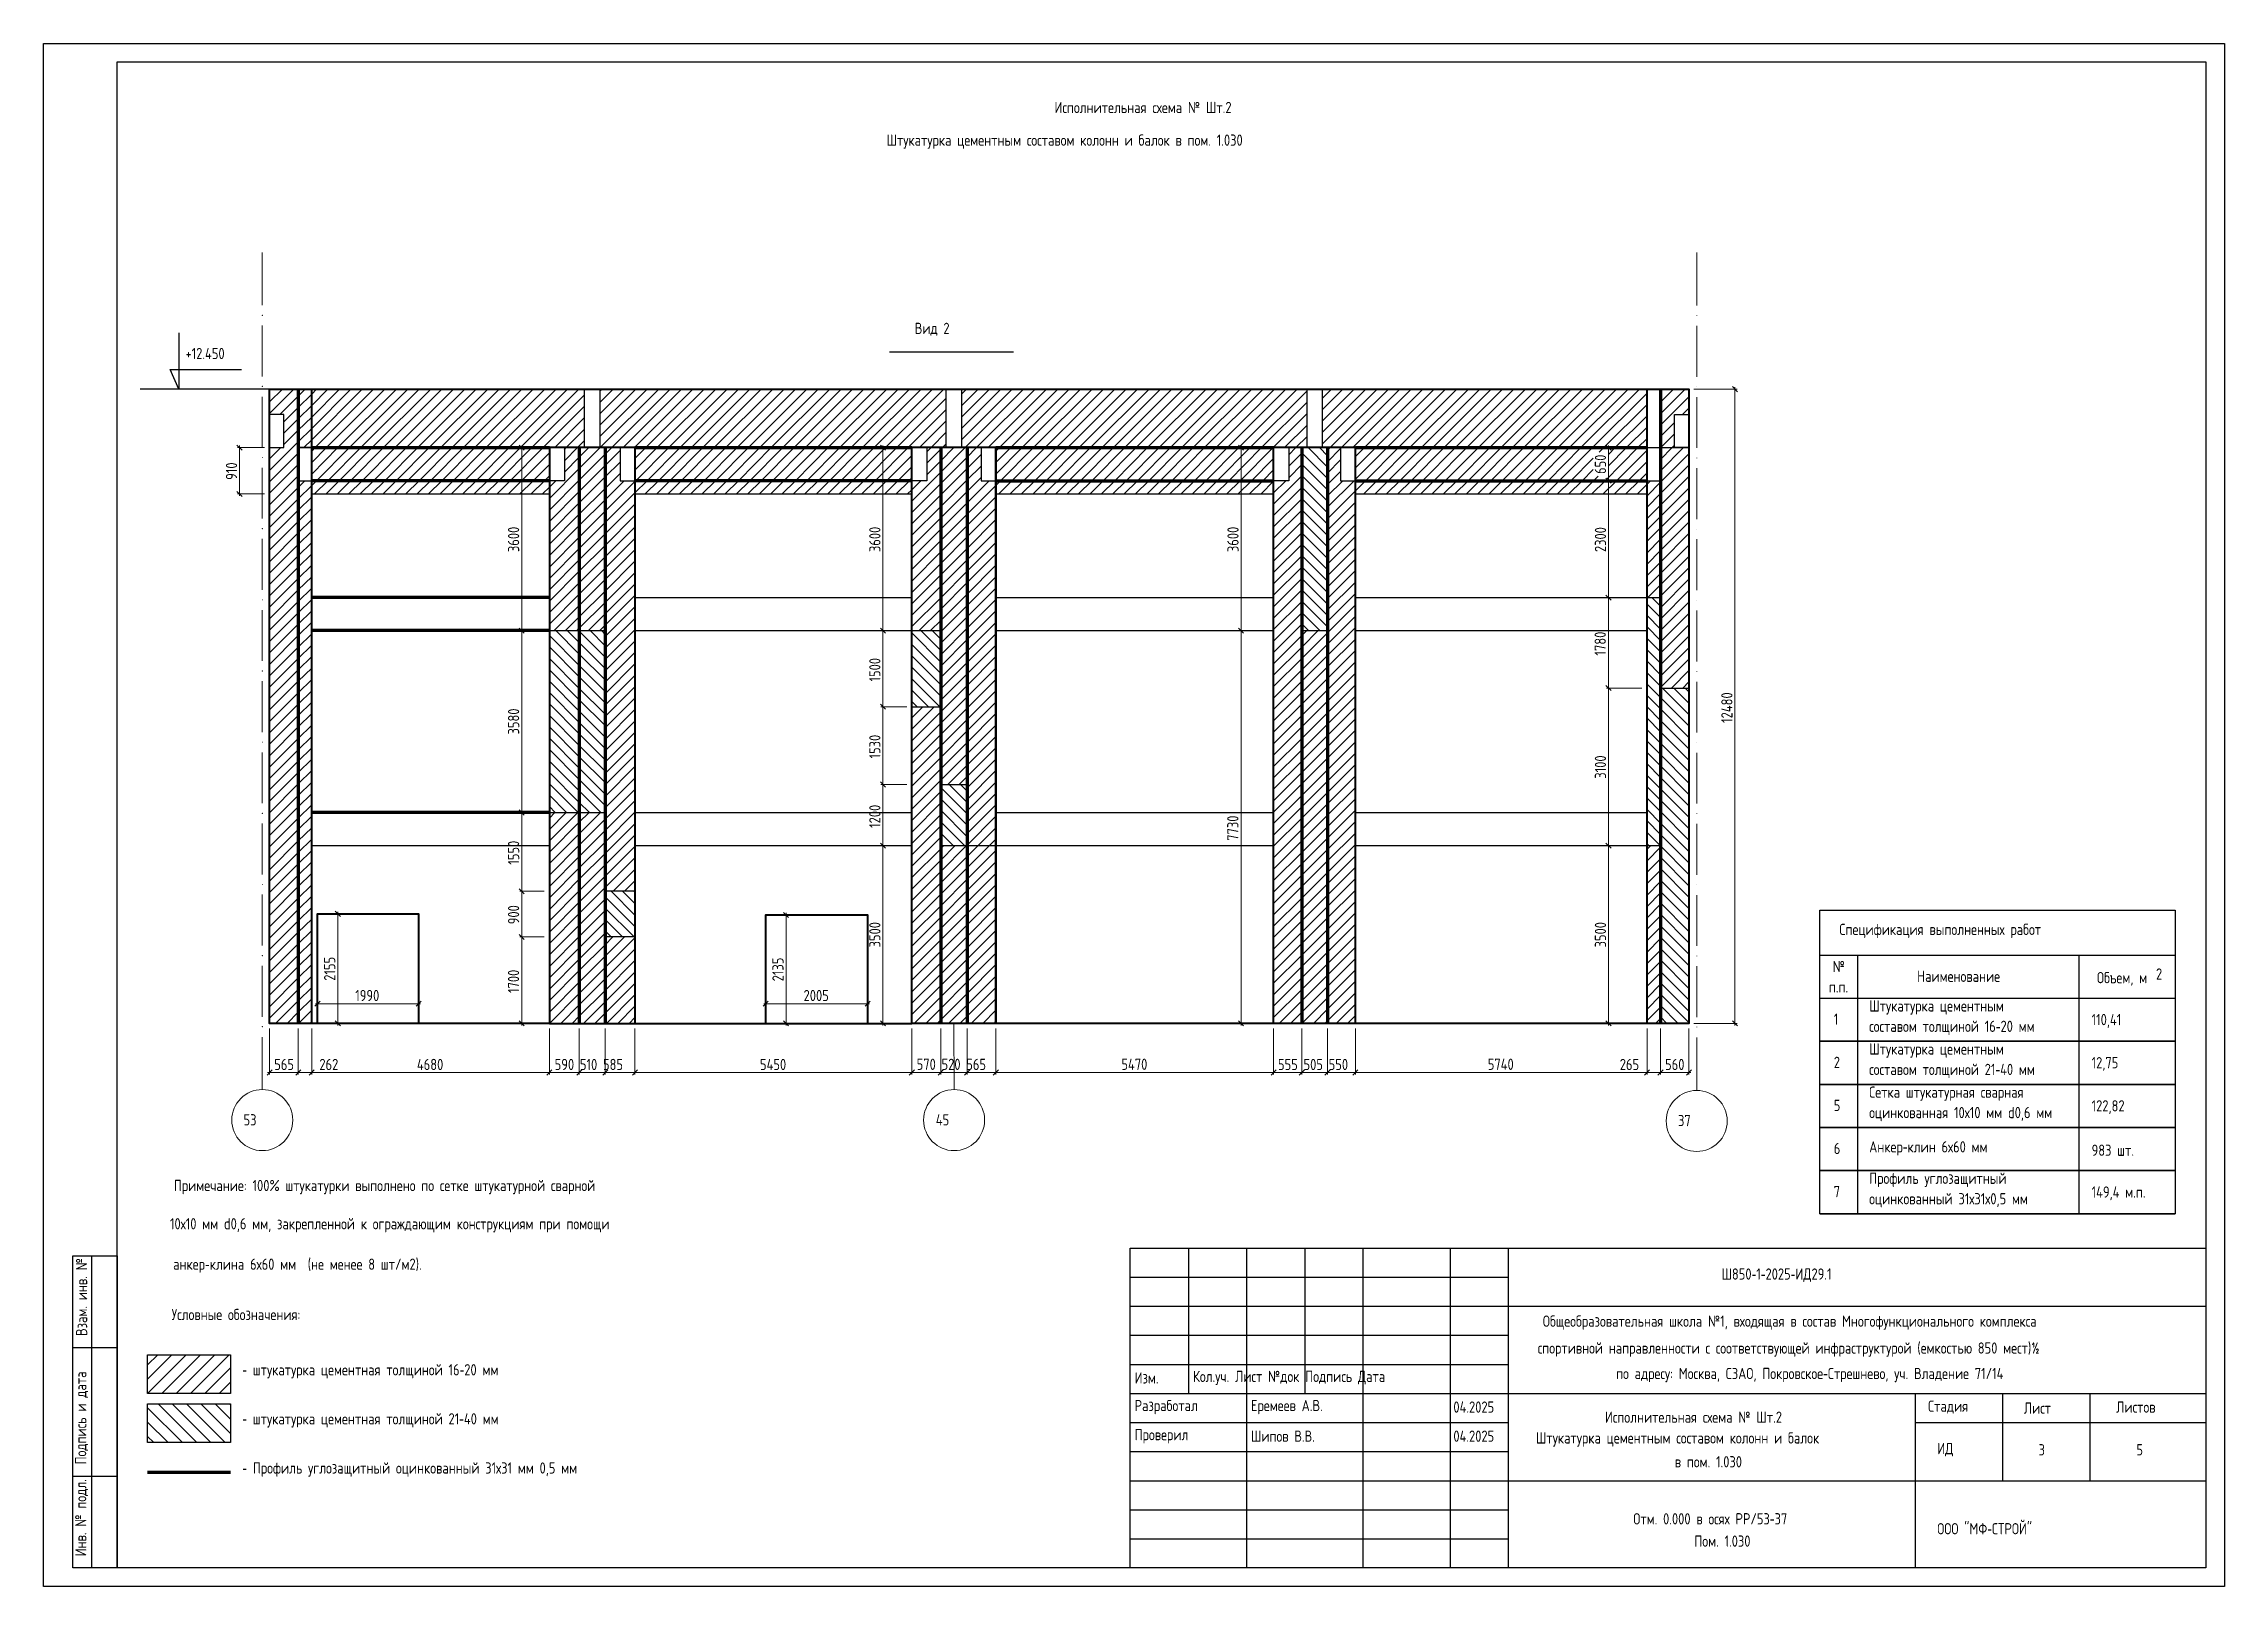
# Model space of a CAD drawing. Header units: millimetres. Extents: x 0 to 129, y 0 to 17.
# Drawn here: x 52.63 to 75.93, y 0.09 to 16.57 of the extents above; entities that cross this region are included whole.
import ezdxf

# ---------------------------------------------------------------- set-up
doc = ezdxf.new("R2010")
doc.units = ezdxf.units.MM
doc.layers.add('PDF _0', color=7, linetype='Continuous')
doc.layers.add('PDF _Текст', color=7, linetype='Continuous')
doc.layers.add('PDF _Оси-1', color=7, linetype='Continuous', true_color=0xaaaaaa)
doc.layers.add('PDF _Оси-3', color=7, linetype='Continuous', true_color=0x989898)
doc.styles.get("Standard").update_dxf_attribs({"font": 'ГОСТ тип А.ttf'})

msp = doc.modelspace()

# ---------------------------------------------------------------- texts
at = {"layer": 'PDF _Текст', "char_height": 0.12, "attachment_point": 4}
for s, insert in [('Исполнительная схема № Шт.2', (63.431, 15.885)), ('Штукатурка цементным составом колонн и балок в пом. 1.030', (61.636, 15.52)), ('Вид 2', (61.938, 13.517)), ('+12.450', (54.148, 13.258)), ('Спецификация выполненных работ', (71.816, 7.093)), ('№', (71.745, 6.713)), ('Наименование', (72.646, 6.608)), ('Объем, м', (74.567, 6.58)), ('2', (75.198, 6.633)), ('1990', (55.961, 6.403)), ('2005', (60.751, 6.403)), ('п.п.', (71.703, 6.495)), ('Штукатурка цементным', (72.134, 6.276)), ('1', (71.756, 6.151)), ('составом толщиной 16‐20 мм', (72.134, 6.058)), ('110,41', (74.51, 6.132)), ('Штукатурка цементным', (72.134, 5.816)), ('565', (55.096, 5.667)), ('262', (55.578, 5.667)), ('4680', (56.62, 5.667)), ('590 510 585', (58.092, 5.667)), ('5450', (60.285, 5.667)), ('5470', (64.146, 5.669)), ('555 505 550', (65.819, 5.667)), ('5740', (68.06, 5.669)), ('265', (69.47, 5.667)), ('560', (69.954, 5.667)), ('2', (71.756, 5.69)), ('составом толщиной 21‐40 мм', (72.134, 5.598)), ('12,75', (74.51, 5.672)), ('Сетка штукатурная сварная', (72.134, 5.355)), ('5', (71.756, 5.23)), ('оцинкованная 10х10 мм d0,6 мм', (72.134, 5.137)), ('122,82', (74.51, 5.211)), ('6', (71.756, 4.77)), ('Анкер‐клин 6х60 мм', (72.134, 4.771)), ('983 шт.', (74.51, 4.751)), ('Примечание: 100% штукатурки выполнено по сетке штукатурной сварной', (54.023, 4.358)), ('Профиль углозащитный', (72.134, 4.435)), ('7', (71.755, 4.309)), ('оцинкованный 31х31х0,5 мм', (72.134, 4.217)), ('149,4 м.п.', (74.51, 4.291)), ('10х10 мм d0,6 мм, закрепленной к ограждающим конструкциям при помощи', (53.982, 3.95)), ('анкер‐клина 6х60 мм  (не менее 8 шт/м2).', (54.016, 3.518)), ('Ш850‐1‐2025‐ИД29.1', (70.556, 3.417)), ('Условные обозначения:', (54, 2.997)), ('Общеобразовательная школа №1, входящая в состав Многофункционального комплекса', (68.648, 2.91)), ('спортивной направленности с соответствующей инфраструктурой (емкостью 850 мест)½', (68.593, 2.623)), ('‐ штукатурка цементная толщиной 16‐20 мм', (54.755, 2.391)), ('Изм.', (64.287, 2.32)), ('Кол.уч. Лист №док Подпись Дата', (64.91, 2.32)), ('по адресу: Москва, СЗАО, Покровское‐Стрешнево, уч. Владение 71/14', (69.43, 2.351)), ('‐ штукатурка цементная толщиной 21‐40 мм', (54.755, 1.867)), ('Разработал', (64.287, 2.009)), ('Еремеев А.В.', (65.529, 2.009)), ('04.2025', (67.692, 2.009)), ('Исполнительная схема № Шт.2', (69.311, 1.901)), ('Стадия', (72.763, 2.009)), ('Лист', (73.786, 1.998)), ('Листов', (74.773, 2.009)), ('Проверил', (64.287, 1.698)), ('Шипов В.В.', (65.529, 1.698)), ('04.2025', (67.692, 1.698)), ('Штукатурка цементным составом колонн и балок     ', (68.574, 1.663)), ('‐ Профиль углозащитный оцинкованный 31х31 мм 0,5 мм', (54.755, 1.342)), ('в пом. 1.030', (70.057, 1.425)), ('ИД', (72.861, 1.553)), ('3', (73.944, 1.553)), ('5', (74.989, 1.553)), ('Отм. 0.000 в осях РР/53‐37', (69.614, 0.816)), ('ООО "МФ‐СТРОЙ"', (72.861, 0.71)), ('Пом. 1.030', (70.266, 0.578))]:
    msp.add_mtext(s, dxfattribs=dict(at, insert=insert))
for s, insert, rotation in [('650', (69.263, 11.972), 90), ('910', (54.639, 11.909), 90), ('3600', (57.653, 11.138), 90), ('3600', (61.512, 11.138), 90), ('3600', (65.338, 11.138), 90), ('2300', (69.263, 11.138), 90), ('1780', (69.261, 10.033), 90), ('1500', (61.512, 9.756), 90), ('12480', (70.614, 9.314), 90), ('3580', (57.653, 9.19), 90), ('1530', (61.512, 8.934), 90), ('3100', (69.263, 8.718), 90), ('1200', (61.512, 8.193), 90), ('7730', (65.336, 8.055), 90), ('1550', (57.653, 7.8), 90), ('900', (57.653, 7.164), 90), ('3500', (61.512, 6.917), 90), ('3500', (69.263, 6.917), 90), ('2155', (55.688, 6.561), 90), ('2135', (60.477, 6.555), 90), ('1700', (57.652, 6.43), 90), ('570 520 565', (61.959, 5.669), 359.9001), ('Взам. инв. №', (53.038, 2.768), 90), ('Подпись и дата', (53.038, 1.396), 90), ('Инв. № подл.', (53.038, 0.415), 90)]:
    msp.add_mtext(s, dxfattribs=dict(at, insert=insert, rotation=rotation))
at = {"layer": 'PDF _Текст', "color": 253, "true_color": 0xaaaaaa, "char_height": 0.12, "attachment_point": 4}
for s, insert in [('53', (54.768, 5.076)), ('45', (62.163, 5.076)), ('37', (70.092, 5.068))]:
    msp.add_mtext(s, dxfattribs=dict(at, insert=insert))

# ---------------------------------------------------------------- linework, layer by layer
at = {"layer": 'PDF _0', "lineweight": 25}
for points in [[(52.632, 16.567), (75.929, 16.567), (75.929, 0.094), (52.632, 0.094)], [(53.417, 16.371), (75.732, 16.371), (75.732, 0.291), (53.417, 0.291)], [(58.412, 12.877), (58.575, 12.877), (58.575, 12.253), (58.412, 12.253)], [(62.275, 12.877), (62.438, 12.877), (62.438, 12.253), (62.275, 12.253)], [(66.129, 12.877), (66.292, 12.877), (66.292, 12.253), (66.129, 12.253)], [(55.496, 12.253), (55.353, 12.253)], [(75.403, 4.073), (71.607, 4.073), (71.607, 7.314), (75.403, 7.314)], [(75.403, 5.914), (71.607, 5.914)], [(75.403, 5.453), (71.607, 5.453)], [(75.403, 4.993), (71.607, 4.993)], [(75.403, 4.533), (71.607, 4.533)], [(52.946, 3.624), (53.417, 3.624), (53.417, 0.291), (52.946, 0.291)], [(64.241, 3.707), (75.732, 3.707), (75.732, 0.291), (64.241, 0.291)]]:
    msp.add_lwpolyline(points, close=True, dxfattribs=at)
for points in [[(54.075, 13.48), (54.075, 12.877), (53.983, 13.087), (54.745, 13.087)], [(61.669, 13.276), (62.994, 13.276)], [(55.047, 12.877), (53.662, 12.877)], [(58.355, 12.877), (58.632, 12.877)], [(62.216, 12.877), (62.498, 12.877)], [(66.074, 12.877), (66.348, 12.877)], [(55.047, 12.253), (55.2, 12.253), (55.2, 12.606), (55.047, 12.606)], [(69.761, 12.253), (70.208, 12.253), (70.056, 12.253), (70.056, 12.606), (70.208, 12.606)], [(58.035, 12.253), (58.195, 12.253), (58.195, 11.9), (58.035, 11.9)], [(58.949, 12.253), (58.79, 12.253), (58.79, 11.9), (58.949, 11.9)], [(61.906, 12.253), (62.066, 12.253), (62.066, 11.9), (61.906, 11.9)], [(62.804, 12.253), (62.646, 12.253), (62.646, 11.9), (62.804, 11.9)], [(65.772, 12.253), (65.933, 12.253), (65.933, 11.9), (65.772, 11.9)], [(66.646, 12.253), (66.487, 12.253), (66.487, 11.9), (66.646, 11.9)], [(55.353, 11.9), (55.496, 11.9)], [(69.761, 11.9), (69.904, 11.9)], [(58.949, 10.652), (61.906, 10.652)], [(62.804, 10.652), (65.772, 10.652)], [(66.646, 10.652), (69.761, 10.652), (69.904, 10.652)], [(58.035, 10.3), (58.632, 10.3)], [(58.949, 10.3), (61.906, 10.3), (62.216, 10.3)], [(62.804, 10.3), (65.772, 10.3)], [(66.074, 10.3), (66.348, 10.3)], [(66.646, 10.3), (69.761, 10.3)], [(69.904, 9.686), (70.208, 9.686)], [(61.906, 9.486), (62.216, 9.486)], [(62.216, 8.655), (62.498, 8.655)], [(58.035, 8.357), (58.632, 8.357), (58.632, 8.148)], [(58.949, 8.357), (61.906, 8.357)], [(62.804, 8.357), (65.772, 8.357)], [(66.646, 8.357), (69.761, 8.357)], [(55.496, 8.004), (58.035, 8.004)], [(58.949, 8.004), (61.906, 8.004)], [(62.216, 8.004), (62.804, 8.004), (65.772, 8.004)], [(66.646, 8.004), (69.761, 8.004), (69.904, 8.004)], [(58.949, 7.516), (58.632, 7.516)], [(58.949, 7.028), (58.632, 7.028)], [(71.607, 6.834), (75.403, 6.834)], [(72.01, 6.834), (72.01, 4.073)], [(74.372, 6.834), (74.372, 4.073)], [(71.607, 6.374), (75.403, 6.374)], [(71.607, 4.073), (75.403, 4.073)], [(53.142, 3.624), (53.142, 0.291)], [(64.862, 3.707), (64.862, 2.154)], [(65.483, 3.707), (65.483, 0.291)], [(66.104, 3.707), (66.104, 2.154)], [(66.725, 3.707), (66.725, 0.291)], [(67.657, 3.707), (67.657, 0.291)], [(68.278, 3.707), (68.278, 0.291)], [(64.241, 3.396), (68.278, 3.396)], [(64.241, 3.086), (75.732, 3.086)], [(52.946, 2.644), (53.417, 2.644)], [(64.241, 2.775), (68.278, 2.775)], [(64.241, 2.465), (68.278, 2.465)], [(64.241, 2.154), (75.732, 2.154)], [(72.627, 2.154), (72.627, 0.291)], [(73.558, 2.154), (73.558, 1.222)], [(74.49, 2.154), (74.49, 1.222)], [(64.241, 1.844), (68.278, 1.844)], [(72.627, 1.844), (75.732, 1.844)], [(64.241, 1.533), (68.278, 1.533)], [(52.946, 1.271), (53.417, 1.271)], [(64.241, 1.222), (75.732, 1.222)], [(64.241, 0.912), (68.278, 0.912)], [(64.241, 0.601), (68.278, 0.601)]]:
    msp.add_lwpolyline(points, dxfattribs=at)
at = {"layer": 'PDF _0', "lineweight": 40}
for points in [[(55.496, 6.105), (55.353, 6.105), (55.047, 6.105), (55.047, 12.877), (70.208, 12.877), (70.208, 6.105), (69.904, 6.105), (69.761, 6.105), (69.761, 12.877)], [(58.035, 6.105), (55.496, 6.105), (55.496, 12.877)], [(69.761, 6.105), (66.646, 6.105), (66.646, 12.253), (69.761, 12.253), (55.496, 12.253), (58.035, 12.253), (58.035, 6.105), (58.355, 6.105), (58.632, 6.105), (58.949, 6.105)], [(65.772, 6.105), (62.804, 6.105), (62.804, 12.253), (62.804, 6.105), (62.498, 6.105), (62.216, 6.105), (61.906, 6.105), (61.906, 12.253), (58.949, 12.253), (58.949, 6.105), (61.906, 6.105)], [(66.646, 6.105), (66.348, 6.105), (66.074, 6.105), (65.772, 6.105), (65.772, 12.253), (62.804, 12.253)], [(55.496, 11.9), (58.035, 11.9)], [(58.949, 11.9), (61.906, 11.9)], [(62.804, 11.9), (65.772, 11.9)], [(66.646, 11.9), (69.761, 11.9)], [(55.496, 10.652), (58.035, 10.652)], [(55.496, 10.3), (58.035, 10.3)], [(55.496, 8.357), (58.035, 8.357)], [(55.558, 6.105), (55.558, 7.275), (56.638, 7.275), (56.638, 6.105)], [(60.346, 6.105), (60.346, 7.264), (61.434, 7.264), (61.434, 6.105)]]:
    msp.add_lwpolyline(points, dxfattribs=at)
at = {"layer": 'PDF _0', "color": 3, "lineweight": 30}
for points in [[(55.047, 12.863), (55.061, 12.877)], [(55.047, 12.741), (55.183, 12.877)], [(55.047, 12.619), (55.305, 12.877)], [(55.047, 12.01), (55.353, 12.316), (55.496, 12.459), (55.914, 12.877)], [(55.047, 11.401), (55.353, 11.707), (55.496, 11.849), (55.546, 11.9), (55.899, 12.253), (56.523, 12.877)], [(55.155, 12.606), (55.353, 12.804), (55.427, 12.877)], [(55.2, 12.529), (55.353, 12.682), (55.496, 12.824), (55.548, 12.877)], [(55.2, 12.407), (55.353, 12.56), (55.496, 12.702), (55.67, 12.877)], [(55.2, 12.285), (55.353, 12.438), (55.496, 12.58), (55.792, 12.877)], [(55.412, 12.253), (55.496, 12.337), (56.036, 12.877)], [(55.496, 12.215), (55.534, 12.253), (56.158, 12.877)], [(55.496, 12.093), (55.655, 12.253), (56.279, 12.877)], [(55.496, 11.971), (55.777, 12.253), (56.401, 12.877)], [(55.527, 11.759), (55.668, 11.9), (56.021, 12.253), (56.645, 12.877)], [(55.649, 11.759), (55.79, 11.9), (56.143, 12.253), (56.767, 12.877)], [(55.771, 11.759), (55.912, 11.9), (56.264, 12.253), (56.888, 12.877)], [(55.892, 11.759), (56.034, 11.9), (56.386, 12.253), (57.01, 12.877)], [(56.014, 11.759), (56.155, 11.9), (56.508, 12.253), (57.132, 12.877)], [(56.136, 11.759), (56.277, 11.9), (56.63, 12.253), (57.254, 12.877)], [(56.258, 11.759), (56.399, 11.9), (56.752, 12.253), (57.376, 12.877)], [(56.38, 11.759), (56.521, 11.9), (56.874, 12.253), (57.498, 12.877)], [(56.502, 11.759), (56.643, 11.9), (56.995, 12.253), (57.619, 12.877)], [(56.623, 11.759), (56.764, 11.9), (57.117, 12.253), (57.741, 12.877)], [(56.745, 11.759), (56.886, 11.9), (57.239, 12.253), (57.863, 12.877)], [(56.867, 11.759), (57.008, 11.9), (57.361, 12.253), (57.985, 12.877)], [(56.989, 11.759), (57.13, 11.9), (57.483, 12.253), (58.107, 12.877)], [(57.111, 11.759), (57.252, 11.9), (57.604, 12.253), (58.228, 12.877)], [(57.232, 11.759), (57.374, 11.9), (57.726, 12.253), (58.35, 12.877)], [(57.354, 11.759), (57.495, 11.9), (57.848, 12.253), (58.412, 12.817)], [(58.035, 11.709), (58.355, 12.029), (58.579, 12.253), (59.203, 12.877)], [(58.035, 11.587), (58.355, 11.907), (58.632, 12.184), (58.701, 12.253), (59.325, 12.877)], [(58.035, 10.978), (58.355, 11.298), (58.632, 11.575), (58.949, 11.892), (58.957, 11.9), (59.31, 12.253), (59.934, 12.877)], [(58.035, 10.856), (58.355, 11.176), (58.632, 11.453), (58.949, 11.77), (59.079, 11.9), (59.432, 12.253), (60.056, 12.877)], [(58.575, 12.858), (58.594, 12.877)], [(58.575, 12.736), (58.716, 12.877)], [(58.575, 12.614), (58.838, 12.877)], [(58.575, 12.492), (58.959, 12.877)], [(58.575, 12.371), (59.081, 12.877)], [(58.823, 12.253), (59.447, 12.877)], [(58.944, 12.253), (59.568, 12.877)], [(58.949, 12.136), (59.066, 12.253), (59.69, 12.877)], [(58.949, 12.014), (59.188, 12.253), (59.812, 12.877)], [(59.06, 11.759), (59.201, 11.9), (59.554, 12.253), (60.178, 12.877)], [(59.182, 11.759), (59.323, 11.9), (59.675, 12.253), (60.299, 12.877)], [(59.303, 11.759), (59.444, 11.9), (59.797, 12.253), (60.421, 12.877)], [(59.425, 11.759), (59.566, 11.9), (59.919, 12.253), (60.543, 12.877)], [(59.547, 11.759), (59.688, 11.9), (60.041, 12.253), (60.665, 12.877)], [(59.669, 11.759), (59.81, 11.9), (60.163, 12.253), (60.787, 12.877)], [(59.791, 11.759), (59.932, 11.9), (60.284, 12.253), (60.908, 12.877)], [(59.912, 11.759), (60.054, 11.9), (60.406, 12.253), (61.03, 12.877)], [(60.034, 11.759), (60.175, 11.9), (60.528, 12.253), (61.152, 12.877)], [(60.156, 11.759), (60.297, 11.9), (60.65, 12.253), (61.274, 12.877)], [(60.278, 11.759), (60.419, 11.9), (60.772, 12.253), (61.396, 12.877)], [(60.4, 11.759), (60.541, 11.9), (60.894, 12.253), (61.518, 12.877)], [(60.522, 11.759), (60.663, 11.9), (61.015, 12.253), (61.639, 12.877)], [(60.643, 11.759), (60.784, 11.9), (61.137, 12.253), (61.761, 12.877)], [(60.765, 11.759), (60.906, 11.9), (61.259, 12.253), (61.883, 12.877)], [(60.887, 11.759), (61.028, 11.9), (61.381, 12.253), (62.005, 12.877)], [(61.009, 11.759), (61.15, 11.9), (61.503, 12.253), (62.127, 12.877)], [(61.131, 11.759), (61.272, 11.9), (61.624, 12.253), (62.248, 12.877)], [(61.906, 11.682), (62.216, 11.991), (62.477, 12.253), (63.101, 12.877)], [(61.906, 11.56), (62.216, 11.87), (62.498, 12.152), (62.599, 12.253), (63.223, 12.877)], [(61.906, 10.951), (62.216, 11.261), (62.498, 11.543), (62.804, 11.849), (62.855, 11.9), (63.208, 12.253), (63.832, 12.877)], [(62.438, 12.823), (62.492, 12.877)], [(62.438, 12.701), (62.614, 12.877)], [(62.438, 12.579), (62.736, 12.877)], [(62.438, 12.458), (62.858, 12.877)], [(62.438, 12.336), (62.979, 12.877)], [(62.721, 12.253), (63.345, 12.877)], [(62.804, 12.215), (62.843, 12.253), (63.467, 12.877)], [(62.804, 12.093), (62.964, 12.253), (63.588, 12.877)], [(62.804, 11.971), (63.086, 12.253), (63.71, 12.877)], [(62.836, 11.759), (62.977, 11.9), (63.33, 12.253), (63.954, 12.877)], [(62.958, 11.759), (63.099, 11.9), (63.452, 12.253), (64.076, 12.877)], [(63.08, 11.759), (63.221, 11.9), (63.574, 12.253), (64.198, 12.877)], [(63.202, 11.759), (63.343, 11.9), (63.695, 12.253), (64.319, 12.877)], [(63.323, 11.759), (63.464, 11.9), (63.817, 12.253), (64.441, 12.877)], [(63.445, 11.759), (63.586, 11.9), (63.939, 12.253), (64.563, 12.877)], [(63.567, 11.759), (63.708, 11.9), (64.061, 12.253), (64.685, 12.877)], [(63.689, 11.759), (63.83, 11.9), (64.183, 12.253), (64.807, 12.877)], [(63.811, 11.759), (63.952, 11.9), (64.304, 12.253), (64.928, 12.877)], [(63.932, 11.759), (64.074, 11.9), (64.426, 12.253), (65.05, 12.877)], [(64.054, 11.759), (64.195, 11.9), (64.548, 12.253), (65.172, 12.877)], [(64.176, 11.759), (64.317, 11.9), (64.67, 12.253), (65.294, 12.877)], [(64.298, 11.759), (64.439, 11.9), (64.792, 12.253), (65.416, 12.877)], [(64.42, 11.759), (64.561, 11.9), (64.914, 12.253), (65.538, 12.877)], [(64.542, 11.759), (64.683, 11.9), (65.035, 12.253), (65.659, 12.877)], [(64.663, 11.759), (64.804, 11.9), (65.157, 12.253), (65.781, 12.877)], [(64.785, 11.759), (64.926, 11.9), (65.279, 12.253), (65.903, 12.877)], [(64.907, 11.759), (65.048, 11.9), (65.401, 12.253), (66.025, 12.877)], [(65.029, 11.759), (65.17, 11.9), (65.523, 12.253), (66.129, 12.86)], [(66.292, 12.779), (66.39, 12.877)], [(66.292, 12.657), (66.512, 12.877)], [(66.292, 12.535), (66.634, 12.877)], [(66.292, 12.413), (66.756, 12.877)], [(66.292, 12.291), (66.878, 12.877)], [(66.348, 12.225), (66.375, 12.253), (66.999, 12.877)], [(66.348, 11.494), (66.646, 11.793), (66.754, 11.9), (67.106, 12.253), (67.73, 12.877)], [(66.497, 12.253), (67.121, 12.877)], [(66.619, 12.253), (67.243, 12.877)], [(66.646, 12.158), (66.741, 12.253), (67.365, 12.877)], [(66.646, 12.036), (66.863, 12.253), (67.487, 12.877)], [(66.646, 11.915), (66.984, 12.253), (67.608, 12.877)], [(66.734, 11.759), (66.875, 11.9), (67.228, 12.253), (67.852, 12.877)], [(66.856, 11.759), (66.997, 11.9), (67.35, 12.253), (67.974, 12.877)], [(66.978, 11.759), (67.119, 11.9), (67.472, 12.253), (68.096, 12.877)], [(67.1, 11.759), (67.241, 11.9), (67.594, 12.253), (68.218, 12.877)], [(67.222, 11.759), (67.363, 11.9), (67.715, 12.253), (68.339, 12.877)], [(67.343, 11.759), (67.484, 11.9), (67.837, 12.253), (68.461, 12.877)], [(67.465, 11.759), (67.606, 11.9), (67.959, 12.253), (68.583, 12.877)], [(67.587, 11.759), (67.728, 11.9), (68.081, 12.253), (68.705, 12.877)], [(67.709, 11.759), (67.85, 11.9), (68.203, 12.253), (68.827, 12.877)], [(67.831, 11.759), (67.972, 11.9), (68.324, 12.253), (68.948, 12.877)], [(67.952, 11.759), (68.094, 11.9), (68.446, 12.253), (69.07, 12.877)], [(68.074, 11.759), (68.215, 11.9), (68.568, 12.253), (69.192, 12.877)], [(68.196, 11.759), (68.337, 11.9), (68.69, 12.253), (69.314, 12.877)], [(68.318, 11.759), (68.459, 11.9), (68.812, 12.253), (69.436, 12.877)], [(68.44, 11.759), (68.581, 11.9), (68.934, 12.253), (69.558, 12.877)], [(68.562, 11.759), (68.703, 11.9), (69.055, 12.253), (69.679, 12.877)], [(68.683, 11.759), (68.824, 11.9), (69.177, 12.253), (69.761, 12.836)], [(69.904, 12.858), (69.923, 12.877)], [(69.904, 12.737), (70.045, 12.877)], [(69.904, 12.615), (70.167, 12.877)], [(57.476, 11.759), (57.617, 11.9), (57.97, 12.253), (58.412, 12.695)], [(61.252, 11.759), (61.394, 11.9), (61.746, 12.253), (62.275, 12.782)], [(61.374, 11.759), (61.515, 11.9), (61.868, 12.253), (62.275, 12.66)], [(65.151, 11.759), (65.292, 11.9), (65.644, 12.253), (66.129, 12.738)], [(65.272, 11.759), (65.414, 11.9), (65.766, 12.253), (66.129, 12.616)], [(69.251, 12.205), (69.299, 12.253), (69.761, 12.715)], [(69.349, 12.181), (69.421, 12.253), (69.761, 12.593)], [(69.904, 12.493), (70.208, 12.797)], [(70.139, 12.606), (70.208, 12.675)], [(58.092, 12.253), (58.412, 12.573)], [(58.195, 12.234), (58.214, 12.253), (58.412, 12.451)], [(61.99, 12.253), (62.275, 12.538)], [(62.066, 12.208), (62.112, 12.253), (62.275, 12.417)], [(65.888, 12.253), (66.129, 12.494)], [(65.933, 12.176), (66.01, 12.253), (66.129, 12.372)], [(69.171, 11.759), (69.312, 11.9), (69.664, 12.253), (69.761, 12.349)], [(69.349, 12.06), (69.543, 12.253), (69.761, 12.471)], [(69.904, 12.371), (70.056, 12.523)], [(69.904, 12.249), (69.908, 12.253), (70.056, 12.401)], [(55.047, 12.132), (55.168, 12.253)], [(55.047, 11.888), (55.353, 12.195)], [(57.598, 11.759), (57.739, 11.9), (58.035, 12.196)], [(58.035, 11.465), (58.355, 11.785), (58.632, 12.062), (58.79, 12.221)], [(58.195, 12.113), (58.335, 12.253), (58.412, 12.33)], [(58.195, 11.991), (58.355, 12.151), (58.457, 12.253)], [(61.496, 11.759), (61.637, 11.9), (61.906, 12.169)], [(61.906, 11.439), (62.216, 11.748), (62.498, 12.03), (62.646, 12.178)], [(62.066, 12.086), (62.216, 12.235), (62.234, 12.253), (62.275, 12.295)], [(62.066, 11.964), (62.216, 12.113), (62.355, 12.253)], [(65.394, 11.759), (65.535, 11.9), (65.772, 12.137)], [(65.933, 12.054), (66.074, 12.195)], [(66.348, 12.103), (66.487, 12.243)], [(66.348, 11.982), (66.487, 12.121)], [(68.805, 11.759), (68.946, 11.9), (69.186, 12.14)], [(69.292, 11.759), (69.434, 11.9), (69.761, 12.227)], [(69.761, 11.74), (69.904, 11.884), (70.208, 12.188)], [(69.904, 12.127), (70.03, 12.253), (70.056, 12.279)], [(69.904, 12.006), (70.152, 12.253)], [(55.047, 11.766), (55.353, 12.073)], [(55.047, 11.644), (55.353, 11.951)], [(55.047, 11.523), (55.353, 11.829), (55.424, 11.9)], [(57.72, 11.759), (57.861, 11.9), (58.035, 12.074)], [(57.842, 11.759), (57.983, 11.9), (58.035, 11.953)], [(57.963, 11.759), (58.035, 11.831), (58.104, 11.9)], [(58.035, 11.343), (58.355, 11.664), (58.632, 11.94), (58.79, 12.099)], [(58.035, 11.222), (58.355, 11.542), (58.632, 11.818), (58.79, 11.977)], [(58.035, 11.1), (58.355, 11.42), (58.632, 11.697), (58.835, 11.9)], [(61.618, 11.759), (61.759, 11.9), (61.906, 12.048)], [(61.74, 11.759), (61.881, 11.9), (61.906, 11.926)], [(61.862, 11.759), (61.906, 11.804), (62.003, 11.9)], [(61.906, 11.317), (62.216, 11.626), (62.498, 11.908), (62.646, 12.056)], [(61.906, 11.195), (62.216, 11.504), (62.498, 11.786), (62.646, 11.934)], [(61.906, 11.073), (62.216, 11.382), (62.498, 11.665), (62.734, 11.9)], [(65.516, 11.759), (65.657, 11.9), (65.772, 12.016)], [(65.638, 11.759), (65.772, 11.894), (65.779, 11.9)], [(65.76, 11.759), (65.772, 11.772), (65.901, 11.9)], [(65.772, 11.65), (66.074, 11.951)], [(65.933, 11.932), (66.074, 12.073)], [(66.348, 11.86), (66.487, 11.999)], [(66.348, 11.738), (66.51, 11.9)], [(66.348, 11.616), (66.632, 11.9)], [(68.927, 11.759), (69.068, 11.9), (69.186, 12.019)], [(69.049, 11.759), (69.19, 11.9), (69.238, 11.948)], [(69.414, 11.759), (69.555, 11.9), (69.761, 12.105)], [(69.536, 11.759), (69.677, 11.9), (69.761, 11.984)], [(69.658, 11.759), (69.761, 11.862), (69.799, 11.9)], [(69.761, 11.618), (69.904, 11.762), (70.208, 12.066)], [(69.761, 11.496), (69.904, 11.64), (70.208, 11.944)], [(55.047, 11.279), (55.353, 11.586), (55.496, 11.728)], [(58.035, 10.734), (58.355, 11.054), (58.632, 11.331), (58.949, 11.649)], [(61.906, 10.829), (62.216, 11.139), (62.498, 11.421), (62.804, 11.727)], [(65.772, 11.528), (66.074, 11.829)], [(65.772, 11.406), (66.074, 11.708)], [(66.348, 11.372), (66.646, 11.671)], [(69.761, 11.375), (69.904, 11.518), (70.208, 11.822)], [(69.761, 11.253), (69.904, 11.397), (70.208, 11.7)], [(55.047, 11.157), (55.353, 11.464), (55.496, 11.606)], [(55.047, 11.035), (55.353, 11.342), (55.496, 11.484)], [(58.035, 10.613), (58.355, 10.933), (58.632, 11.209), (58.949, 11.527)], [(61.906, 10.708), (62.216, 11.017), (62.498, 11.299), (62.804, 11.606)], [(61.906, 10.586), (62.216, 10.895), (62.498, 11.177), (62.804, 11.484)], [(65.772, 11.285), (66.074, 11.586)], [(65.772, 11.163), (66.074, 11.464)], [(66.348, 11.251), (66.646, 11.549)], [(66.348, 11.129), (66.646, 11.427)], [(69.761, 11.131), (69.904, 11.275), (70.208, 11.579)], [(69.761, 11.009), (69.904, 11.153), (70.208, 11.457)], [(55.047, 10.913), (55.353, 11.22), (55.496, 11.362)], [(55.047, 10.792), (55.353, 11.098), (55.496, 11.24)], [(58.035, 10.491), (58.355, 10.811), (58.632, 11.088), (58.949, 11.405)], [(58.035, 10.369), (58.355, 10.689), (58.632, 10.966), (58.949, 11.283)], [(61.906, 10.464), (62.216, 10.773), (62.498, 11.055), (62.804, 11.362)], [(61.906, 10.342), (62.216, 10.651), (62.498, 10.934), (62.804, 11.24)], [(65.772, 11.041), (66.074, 11.342)], [(65.772, 10.919), (66.074, 11.22)], [(66.348, 11.007), (66.646, 11.305)], [(66.348, 10.885), (66.646, 11.184)], [(69.761, 10.887), (69.904, 11.031), (70.208, 11.335)], [(69.761, 10.765), (69.904, 10.909), (70.208, 11.213)], [(55.047, 10.67), (55.353, 10.976), (55.496, 11.119)], [(55.047, 10.548), (55.353, 10.855), (55.496, 10.997)], [(58.087, 10.3), (58.355, 10.567), (58.632, 10.844), (58.949, 11.161)], [(58.209, 10.3), (58.355, 10.445), (58.632, 10.722), (58.949, 11.04)], [(61.986, 10.3), (62.216, 10.53), (62.498, 10.812), (62.804, 11.118)], [(62.107, 10.3), (62.216, 10.408), (62.498, 10.69), (62.804, 10.997)], [(65.772, 10.797), (66.074, 11.098)], [(65.772, 10.676), (66.074, 10.977)], [(66.348, 10.763), (66.646, 11.062)], [(69.769, 10.652), (69.904, 10.787), (70.208, 11.091)], [(69.891, 10.652), (69.904, 10.666), (70.208, 10.969)], [(55.047, 10.426), (55.353, 10.733), (55.496, 10.875)], [(55.047, 10.304), (55.353, 10.611), (55.496, 10.753)], [(58.331, 10.3), (58.355, 10.324), (58.632, 10.6), (58.949, 10.918)], [(58.453, 10.3), (58.632, 10.478), (58.949, 10.796)], [(62.216, 10.286), (62.498, 10.568), (62.804, 10.875)], [(62.216, 10.164), (62.498, 10.446), (62.804, 10.753)], [(65.772, 10.554), (66.074, 10.855)], [(65.772, 10.432), (66.074, 10.733)], [(66.348, 10.642), (66.646, 10.94)], [(66.348, 10.52), (66.646, 10.818)], [(69.904, 10.544), (70.208, 10.848)], [(69.904, 10.422), (70.208, 10.726)], [(55.047, 10.183), (55.353, 10.489), (55.496, 10.631)], [(55.047, 10.061), (55.353, 10.367), (55.496, 10.509)], [(58.575, 10.3), (58.632, 10.357), (58.949, 10.674)], [(58.632, 10.235), (58.949, 10.552)], [(62.216, 10.042), (62.498, 10.325), (62.804, 10.631)], [(62.216, 9.921), (62.498, 10.203), (62.804, 10.509)], [(65.772, 10.31), (66.074, 10.611)], [(65.772, 9.701), (66.074, 10.002), (66.348, 10.276), (66.646, 10.575)], [(65.772, 10.188), (66.074, 10.489)], [(66.348, 10.398), (66.646, 10.696)], [(69.904, 10.3), (70.208, 10.604)], [(55.047, 9.939), (55.353, 10.246), (55.496, 10.388)], [(55.047, 9.817), (55.353, 10.124), (55.496, 10.266)], [(58.632, 10.113), (58.949, 10.43)], [(58.632, 9.991), (58.949, 10.309)], [(62.216, 9.799), (62.498, 10.081), (62.804, 10.387)], [(62.216, 9.677), (62.498, 9.959), (62.804, 10.266)], [(65.772, 9.579), (66.074, 9.88), (66.348, 10.154), (66.646, 10.453)], [(65.772, 10.066), (66.074, 10.368)], [(65.772, 9.457), (66.074, 9.758), (66.348, 10.032), (66.646, 10.331)], [(65.772, 9.945), (66.074, 10.246), (66.127, 10.3)], [(65.772, 9.823), (66.074, 10.124), (66.249, 10.3)], [(69.904, 10.178), (70.208, 10.482)], [(69.904, 10.057), (70.208, 10.36)], [(55.047, 9.695), (55.353, 10.002), (55.496, 10.144)], [(55.047, 9.573), (55.353, 9.88), (55.496, 10.022)], [(58.632, 9.869), (58.949, 10.187)], [(58.632, 9.748), (58.949, 10.065)], [(61.906, 9.124), (62.216, 9.433), (62.498, 9.715), (62.804, 10.022)], [(62.216, 9.555), (62.498, 9.837), (62.804, 10.144)], [(65.772, 9.336), (66.074, 9.637), (66.348, 9.911), (66.646, 10.209)], [(65.772, 9.214), (66.074, 9.515), (66.348, 9.789), (66.646, 10.087)], [(69.904, 9.935), (70.208, 10.239)], [(69.904, 9.813), (70.208, 10.117)], [(55.047, 9.452), (55.353, 9.758), (55.496, 9.9)], [(58.632, 9.626), (58.949, 9.943)], [(58.632, 9.504), (58.949, 9.821)], [(61.906, 9.002), (62.216, 9.311), (62.498, 9.594), (62.804, 9.9)], [(65.772, 9.092), (66.074, 9.393), (66.348, 9.667), (66.646, 9.965)], [(65.772, 8.97), (66.074, 9.271), (66.348, 9.545), (66.646, 9.844)], [(69.904, 9.691), (70.208, 9.995)], [(70.022, 9.686), (70.208, 9.873)], [(55.047, 9.33), (55.353, 9.636), (55.496, 9.779)], [(55.047, 9.208), (55.353, 9.515), (55.496, 9.657)], [(58.632, 9.382), (58.949, 9.7)], [(58.632, 9.26), (58.949, 9.578)], [(61.906, 8.88), (62.216, 9.19), (62.498, 9.472), (62.804, 9.778)], [(61.906, 8.759), (62.216, 9.068), (62.498, 9.35), (62.804, 9.657)], [(65.772, 8.848), (66.074, 9.149), (66.348, 9.423), (66.646, 9.722)], [(65.772, 8.726), (66.074, 9.028), (66.348, 9.302), (66.646, 9.6)], [(70.143, 9.686), (70.208, 9.751)], [(55.047, 9.086), (55.353, 9.393), (55.496, 9.535)], [(55.047, 8.964), (55.353, 9.271), (55.496, 9.413)], [(58.632, 9.138), (58.949, 9.456)], [(58.632, 9.017), (58.949, 9.334)], [(61.906, 8.637), (62.216, 8.946), (62.498, 9.228), (62.804, 9.535)], [(61.906, 9.368), (62.024, 9.486)], [(61.906, 9.246), (62.146, 9.486)], [(61.906, 8.515), (62.216, 8.824), (62.498, 9.106), (62.804, 9.413)], [(65.772, 8.605), (66.074, 8.906), (66.348, 9.18), (66.646, 9.478)], [(65.772, 8.483), (66.074, 8.784), (66.348, 9.058), (66.646, 9.356)], [(55.047, 8.843), (55.353, 9.149), (55.496, 9.291)], [(55.047, 8.721), (55.353, 9.027), (55.496, 9.169)], [(58.632, 8.895), (58.949, 9.212)], [(58.632, 8.773), (58.949, 9.09)], [(61.906, 8.393), (62.216, 8.702), (62.498, 8.985), (62.804, 9.291)], [(62.291, 8.655), (62.498, 8.863), (62.804, 9.169)], [(65.772, 8.361), (66.074, 8.662), (66.348, 8.936), (66.646, 9.235)], [(65.772, 8.239), (66.074, 8.54), (66.348, 8.814), (66.646, 9.113)], [(55.047, 8.599), (55.353, 8.906), (55.496, 9.048)], [(55.047, 8.477), (55.353, 8.784), (55.496, 8.926)], [(58.632, 8.651), (58.949, 8.969)], [(62.412, 8.655), (62.498, 8.741), (62.804, 9.047)], [(62.498, 8.619), (62.804, 8.926)], [(65.772, 8.117), (66.074, 8.418), (66.348, 8.692), (66.646, 8.991)], [(65.772, 7.996), (66.074, 8.297), (66.348, 8.571), (66.646, 8.869)], [(55.047, 8.355), (55.353, 8.662), (55.496, 8.804)], [(55.047, 8.233), (55.353, 8.54), (55.496, 8.682)], [(58.632, 8.529), (58.949, 8.847)], [(58.632, 8.408), (58.949, 8.725)], [(62.498, 8.497), (62.804, 8.804)], [(62.498, 8.375), (62.804, 8.682)], [(65.772, 7.874), (66.074, 8.175), (66.348, 8.449), (66.646, 8.747)], [(65.772, 7.752), (66.074, 8.053), (66.348, 8.327), (66.646, 8.625)], [(55.047, 8.112), (55.353, 8.418), (55.496, 8.56)], [(55.047, 7.99), (55.353, 8.296), (55.496, 8.439)], [(58.035, 7.689), (58.355, 8.009), (58.632, 8.286), (58.949, 8.603)], [(58.035, 7.567), (58.355, 7.887), (58.632, 8.164), (58.949, 8.481)], [(61.906, 8.271), (62.216, 8.581)], [(61.906, 8.149), (62.216, 8.459)], [(62.498, 8.254), (62.804, 8.56)], [(62.498, 8.132), (62.804, 8.438)], [(65.772, 7.63), (66.074, 7.931), (66.348, 8.205), (66.646, 8.504)], [(55.047, 7.868), (55.353, 8.175), (55.496, 8.317)], [(55.047, 7.746), (55.353, 8.053), (55.496, 8.195)], [(58.035, 7.445), (58.355, 7.765), (58.632, 8.042), (58.949, 8.36)], [(58.035, 8.298), (58.094, 8.357)], [(58.035, 8.176), (58.216, 8.357)], [(58.035, 8.054), (58.338, 8.357)], [(58.035, 7.933), (58.355, 8.253), (58.459, 8.357)], [(58.035, 7.811), (58.355, 8.131), (58.581, 8.357)], [(58.035, 7.323), (58.355, 7.644), (58.632, 7.92), (58.949, 8.238)], [(61.906, 8.028), (62.216, 8.337)], [(61.906, 7.906), (62.216, 8.215)], [(61.906, 7.297), (62.216, 7.606), (62.498, 7.888), (62.614, 8.004), (62.804, 8.195)], [(62.498, 8.01), (62.804, 8.317)], [(65.772, 7.508), (66.074, 7.809), (66.348, 8.083), (66.646, 8.382)], [(65.772, 7.386), (66.074, 7.688), (66.348, 7.962), (66.646, 8.26)], [(55.047, 7.624), (55.353, 7.931), (55.496, 8.073)], [(55.047, 7.503), (55.353, 7.809), (55.496, 7.951)], [(58.035, 7.202), (58.355, 7.522), (58.632, 7.798), (58.949, 8.116)], [(58.035, 7.08), (58.355, 7.4), (58.632, 7.677), (58.949, 7.994)], [(61.906, 7.784), (62.216, 8.093)], [(61.906, 7.175), (62.216, 7.484), (62.498, 7.766), (62.736, 8.004), (62.804, 8.073)], [(61.906, 7.662), (62.216, 7.971), (62.249, 8.004)], [(61.906, 7.54), (62.216, 7.85), (62.37, 8.004)], [(61.906, 7.419), (62.216, 7.728), (62.492, 8.004)], [(61.906, 7.053), (62.216, 7.362), (62.498, 7.645), (62.804, 7.951)], [(65.772, 7.265), (66.074, 7.566), (66.348, 7.84), (66.646, 8.138)], [(65.772, 7.143), (66.074, 7.444), (66.348, 7.718), (66.646, 8.016)], [(69.761, 7.964), (69.801, 8.004)], [(69.761, 7.842), (69.904, 7.986)], [(55.047, 7.381), (55.353, 7.687), (55.496, 7.829)], [(55.047, 7.259), (55.353, 7.566), (55.496, 7.708)], [(58.035, 6.958), (58.355, 7.278), (58.632, 7.555), (58.949, 7.872)], [(58.715, 7.516), (58.949, 7.75)], [(61.906, 6.931), (62.216, 7.241), (62.498, 7.523), (62.804, 7.829)], [(61.906, 6.809), (62.216, 7.119), (62.498, 7.401), (62.804, 7.707)], [(65.772, 7.021), (66.074, 7.322), (66.348, 7.596), (66.646, 7.895)], [(65.772, 6.899), (66.074, 7.2), (66.348, 7.474), (66.646, 7.773)], [(69.761, 7.72), (69.904, 7.864)], [(69.761, 7.598), (69.904, 7.742)], [(55.047, 7.137), (55.353, 7.444), (55.496, 7.586)], [(55.047, 7.015), (55.353, 7.322), (55.496, 7.464)], [(58.837, 7.516), (58.949, 7.629)], [(61.906, 6.688), (62.216, 6.997), (62.498, 7.279), (62.804, 7.586)], [(61.906, 6.566), (62.216, 6.875), (62.498, 7.157), (62.804, 7.464)], [(65.772, 6.777), (66.074, 7.078), (66.348, 7.352), (66.646, 7.651)], [(65.772, 6.656), (66.074, 6.957), (66.348, 7.231), (66.646, 7.529)], [(69.761, 7.476), (69.904, 7.62)], [(69.761, 7.355), (69.904, 7.498)], [(55.047, 6.893), (55.353, 7.2), (55.496, 7.342)], [(58.035, 6.836), (58.355, 7.156), (58.632, 7.433)], [(58.035, 6.714), (58.355, 7.034), (58.632, 7.311)], [(61.906, 6.444), (62.216, 6.753), (62.498, 7.035), (62.804, 7.342)], [(65.772, 6.534), (66.074, 6.835), (66.348, 7.109), (66.646, 7.407)], [(65.772, 6.412), (66.074, 6.713), (66.348, 6.987), (66.646, 7.285)], [(69.761, 7.233), (69.904, 7.377)], [(69.761, 7.111), (69.904, 7.255)], [(55.047, 6.772), (55.353, 7.078), (55.496, 7.22)], [(55.047, 6.65), (55.353, 6.956), (55.496, 7.099)], [(58.035, 6.593), (58.355, 6.913), (58.632, 7.189)], [(58.035, 6.471), (58.355, 6.791), (58.632, 7.068)], [(58.035, 6.349), (58.355, 6.669), (58.632, 6.946), (58.714, 7.028)], [(58.035, 6.227), (58.355, 6.547), (58.632, 6.824), (58.836, 7.028)], [(58.035, 6.105), (58.355, 6.425), (58.632, 6.702), (58.949, 7.02)], [(61.906, 6.322), (62.216, 6.631), (62.498, 6.914), (62.804, 7.22)], [(61.906, 6.2), (62.216, 6.51), (62.498, 6.792), (62.804, 7.098)], [(65.772, 6.29), (66.074, 6.591), (66.348, 6.865), (66.646, 7.164)], [(65.772, 6.168), (66.074, 6.469), (66.348, 6.743), (66.646, 7.042)], [(69.761, 6.989), (69.904, 7.133)], [(69.761, 6.867), (69.904, 7.011)], [(55.047, 6.528), (55.353, 6.835), (55.496, 6.977)], [(55.047, 6.406), (55.353, 6.713), (55.496, 6.855)], [(58.157, 6.105), (58.355, 6.304), (58.632, 6.58), (58.949, 6.898)], [(58.279, 6.105), (58.355, 6.182), (58.632, 6.458), (58.949, 6.776)], [(61.933, 6.105), (62.216, 6.388), (62.498, 6.67), (62.804, 6.977)], [(62.055, 6.105), (62.216, 6.266), (62.498, 6.548), (62.804, 6.855)], [(65.831, 6.105), (66.074, 6.348), (66.348, 6.622), (66.646, 6.92)], [(65.953, 6.105), (66.074, 6.226), (66.348, 6.5), (66.646, 6.798)], [(69.761, 6.745), (69.904, 6.889)], [(69.761, 6.624), (69.904, 6.767)], [(55.047, 6.284), (55.353, 6.591), (55.496, 6.733)], [(55.047, 6.163), (55.353, 6.469), (55.496, 6.611)], [(58.4, 6.105), (58.632, 6.337), (58.949, 6.654)], [(58.522, 6.105), (58.632, 6.215), (58.949, 6.532)], [(62.177, 6.105), (62.216, 6.144), (62.498, 6.426), (62.804, 6.733)], [(62.299, 6.105), (62.498, 6.305), (62.804, 6.611)], [(66.075, 6.105), (66.348, 6.378), (66.646, 6.676)], [(66.197, 6.105), (66.348, 6.256), (66.646, 6.555)], [(69.761, 6.502), (69.904, 6.646)], [(69.761, 6.38), (69.904, 6.524)], [(55.111, 6.105), (55.353, 6.347), (55.496, 6.489)], [(55.233, 6.105), (55.353, 6.226), (55.496, 6.368)], [(58.644, 6.105), (58.949, 6.41)], [(62.42, 6.105), (62.498, 6.183), (62.804, 6.489)], [(62.542, 6.105), (62.804, 6.367)], [(66.319, 6.105), (66.348, 6.134), (66.646, 6.433)], [(66.44, 6.105), (66.646, 6.311)], [(69.761, 6.258), (69.904, 6.402)], [(55.355, 6.105), (55.496, 6.246)], [(55.477, 6.105), (55.496, 6.124)], [(58.766, 6.105), (58.949, 6.289)], [(58.888, 6.105), (58.949, 6.167)], [(62.664, 6.105), (62.804, 6.246)], [(62.786, 6.105), (62.804, 6.124)], [(66.562, 6.105), (66.646, 6.189)], [(69.761, 6.136), (69.904, 6.28)], [(69.851, 6.105), (69.904, 6.158)], [(53.743, 2.459), (53.851, 2.567)], [(53.743, 2.307), (54.003, 2.567)], [(53.743, 2.154), (54.156, 2.567)], [(53.896, 2.154), (54.308, 2.567)], [(54.048, 2.154), (54.461, 2.567)], [(54.201, 2.154), (54.614, 2.567)], [(54.353, 2.154), (54.628, 2.429)], [(54.506, 2.154), (54.628, 2.276)]]:
    msp.add_lwpolyline(points, dxfattribs=at)
at = {"layer": 'PDF _0', "color": 1, "lineweight": 100}
for points in [[(55.353, 12.877), (55.353, 6.105)], [(69.904, 12.877), (69.904, 6.105)], [(55.496, 12.253), (58.035, 12.253)], [(58.355, 12.253), (58.355, 6.105)], [(58.632, 12.253), (58.632, 6.105)], [(58.949, 12.253), (61.906, 12.253)], [(62.216, 12.253), (62.216, 6.105)], [(62.498, 12.253), (62.498, 6.105)], [(62.804, 12.253), (65.772, 12.253)], [(66.074, 12.253), (66.074, 6.105)], [(66.348, 12.253), (66.348, 6.105)], [(66.646, 12.253), (69.761, 12.253)], [(58.035, 11.9), (55.496, 11.9)], [(61.906, 11.9), (58.949, 11.9)], [(62.804, 11.9), (65.772, 11.9)], [(66.646, 11.9), (69.761, 11.9)], [(58.035, 10.652), (55.496, 10.652)], [(58.035, 10.3), (55.496, 10.3)], [(58.035, 8.357), (55.496, 8.357)], [(54.628, 1.311), (53.743, 1.311)]]:
    msp.add_lwpolyline(points, dxfattribs=at)
at = {"layer": 'PDF _0', "lineweight": 13}
for points in [[(70.262, 12.877), (70.722, 12.877)], [(70.727, 12.85), (70.673, 12.904)], [(70.7, 12.899), (70.7, 6.084)], [(54.753, 12.226), (54.698, 12.28)], [(54.993, 12.253), (54.704, 12.253)], [(54.725, 12.275), (54.725, 11.737)], [(57.767, 12.226), (57.713, 12.28)], [(57.981, 12.253), (57.718, 12.253)], [(57.74, 12.275), (57.74, 10.278)], [(61.626, 12.226), (61.572, 12.28)], [(61.852, 12.253), (61.577, 12.253)], [(61.599, 12.275), (61.599, 10.278)], [(65.451, 12.226), (65.397, 12.28)], [(65.718, 12.253), (65.402, 12.253)], [(65.424, 12.275), (65.424, 10.278)], [(69.376, 12.226), (69.322, 12.28)], [(69.706, 12.253), (69.328, 12.253)], [(69.349, 12.275), (69.349, 11.879)], [(69.349, 11.922), (69.349, 10.631)], [(54.698, 11.786), (54.753, 11.732)], [(54.993, 11.759), (54.704, 11.759)], [(69.349, 10.674), (69.349, 9.665)], [(57.74, 10.321), (57.74, 8.335)], [(61.599, 10.321), (61.599, 9.464)], [(65.424, 10.321), (65.424, 6.084)], [(69.349, 9.708), (69.349, 7.983)], [(61.599, 9.507), (61.599, 8.634)], [(61.599, 8.677), (61.599, 7.983)], [(57.74, 8.379), (57.74, 7.494)], [(61.599, 8.026), (61.599, 6.084)], [(69.349, 8.026), (69.349, 6.084)], [(57.74, 7.538), (57.74, 7.006)], [(55.612, 7.275), (55.796, 7.275)], [(55.802, 7.247), (55.748, 7.302)], [(55.775, 6.084), (55.775, 7.296)], [(60.401, 7.264), (60.585, 7.264)], [(60.59, 7.237), (60.536, 7.291)], [(60.563, 6.084), (60.563, 7.285)], [(57.74, 7.049), (57.74, 6.084)], [(55.585, 6.343), (55.531, 6.289)], [(55.536, 6.316), (56.659, 6.316)], [(55.558, 6.16), (55.558, 6.338)], [(56.611, 6.289), (56.665, 6.343)], [(56.638, 6.16), (56.638, 6.338)], [(60.374, 6.343), (60.319, 6.289)], [(60.325, 6.316), (61.456, 6.316)], [(60.346, 6.16), (60.346, 6.338)], [(61.407, 6.289), (61.461, 6.343)], [(61.434, 6.16), (61.434, 6.338)], [(55.612, 6.105), (55.796, 6.105)], [(55.748, 6.132), (55.802, 6.078)], [(57.713, 6.132), (57.767, 6.078)], [(57.981, 6.105), (57.718, 6.105)], [(60.401, 6.105), (60.585, 6.105)], [(60.536, 6.132), (60.59, 6.078)], [(61.572, 6.132), (61.626, 6.078)], [(61.852, 6.105), (61.577, 6.105)], [(65.397, 6.132), (65.451, 6.078)], [(65.718, 6.105), (65.402, 6.105)], [(69.322, 6.132), (69.376, 6.078)], [(69.706, 6.105), (69.328, 6.105)], [(70.262, 6.105), (70.722, 6.105)], [(70.673, 6.132), (70.727, 6.078)], [(55.047, 6.051), (55.047, 5.559)], [(58.949, 5.559), (58.949, 6.051), (58.949, 5.559)], [(70.208, 6.051), (70.208, 5.559)], [(55.074, 5.608), (55.02, 5.553)], [(58.922, 5.553), (58.976, 5.608)], [(58.976, 5.608), (58.922, 5.553)], [(70.181, 5.553), (70.235, 5.608)], [(55.025, 5.581), (55.375, 5.581)], [(55.332, 5.581), (55.496, 5.581), (55.815, 5.581)], [(55.474, 5.581), (58.057, 5.581)], [(58.013, 5.581), (58.377, 5.581)], [(58.333, 5.581), (58.653, 5.581)], [(58.61, 5.581), (58.971, 5.581)], [(58.927, 5.58), (61.928, 5.58)], [(61.885, 5.58), (62.237, 5.58)], [(62.194, 5.58), (62.52, 5.58)], [(62.476, 5.58), (62.826, 5.58)], [(62.783, 5.58), (65.794, 5.58)], [(65.751, 5.58), (66.095, 5.58)], [(66.052, 5.58), (66.369, 5.58)], [(66.326, 5.58), (66.668, 5.58)], [(66.624, 5.58), (69.782, 5.58)], [(69.761, 5.58), (69.442, 5.58)], [(69.739, 5.58), (69.904, 5.58)], [(69.883, 5.58), (70.23, 5.58)]]:
    msp.add_lwpolyline(points, dxfattribs=at)
at = {"layer": 'PDF _0', "color": 5, "lineweight": 30}
for points in [[(66.348, 11.923), (66.074, 12.197)], [(66.348, 12.045), (66.14, 12.253)], [(66.348, 12.167), (66.262, 12.253)], [(66.348, 11.802), (66.074, 12.076)], [(66.348, 11.68), (66.074, 11.954)], [(66.348, 11.558), (66.074, 11.832)], [(66.348, 11.436), (66.074, 11.71)], [(66.348, 11.314), (66.074, 11.588)], [(66.348, 11.193), (66.074, 11.467)], [(66.348, 11.071), (66.074, 11.345)], [(66.348, 10.949), (66.074, 11.223)], [(66.348, 10.827), (66.074, 11.101)], [(66.348, 10.705), (66.074, 10.979)], [(66.348, 10.583), (66.074, 10.857)], [(66.348, 10.462), (66.074, 10.736)], [(66.348, 10.34), (66.074, 10.614)], [(66.266, 10.3), (66.074, 10.492)], [(69.904, 10.438), (69.761, 10.581)], [(69.904, 10.559), (69.812, 10.652)], [(58.632, 9.772), (58.355, 10.049), (58.104, 10.3)], [(58.632, 9.894), (58.355, 10.171), (58.226, 10.3)], [(58.632, 10.016), (58.355, 10.292), (58.348, 10.3)], [(58.632, 10.137), (58.47, 10.3)], [(58.632, 10.259), (58.591, 10.3)], [(62.216, 9.964), (61.906, 10.274)], [(62.216, 10.086), (62.002, 10.3)], [(62.216, 10.208), (62.124, 10.3)], [(66.144, 10.3), (66.074, 10.37)], [(69.904, 10.316), (69.761, 10.46)], [(69.904, 10.194), (69.761, 10.338)], [(58.632, 9.65), (58.355, 9.927), (58.035, 10.247)], [(58.632, 9.528), (58.355, 9.805), (58.035, 10.125)], [(62.216, 9.843), (61.906, 10.152)], [(62.216, 9.721), (61.906, 10.03)], [(69.904, 10.072), (69.761, 10.216)], [(69.904, 9.95), (69.761, 10.094)], [(58.632, 9.407), (58.355, 9.683), (58.035, 10.003)], [(58.632, 9.285), (58.355, 9.561), (58.035, 9.882)], [(62.216, 9.599), (61.906, 9.908)], [(62.207, 9.486), (61.906, 9.786)], [(69.904, 9.828), (69.761, 9.972)], [(69.904, 9.707), (69.761, 9.85)], [(58.632, 9.163), (58.355, 9.44), (58.035, 9.76)], [(58.632, 9.041), (58.355, 9.318), (58.035, 9.638)], [(62.085, 9.486), (61.906, 9.665)], [(70.208, 9.281), (69.904, 9.585), (69.761, 9.729)], [(70.208, 9.159), (69.904, 9.463), (69.761, 9.607)], [(70.208, 9.403), (69.925, 9.686)], [(70.208, 9.525), (70.046, 9.686)], [(70.208, 9.646), (70.168, 9.686)], [(58.632, 8.919), (58.355, 9.196), (58.035, 9.516)], [(58.632, 8.797), (58.355, 9.074), (58.035, 9.394)], [(61.964, 9.486), (61.906, 9.543)], [(70.208, 9.037), (69.904, 9.341), (69.761, 9.485)], [(70.208, 8.916), (69.904, 9.219), (69.761, 9.363)], [(58.632, 8.676), (58.355, 8.952), (58.035, 9.273)], [(58.632, 8.554), (58.355, 8.831), (58.035, 9.151)], [(70.208, 8.794), (69.904, 9.098), (69.761, 9.241)], [(70.208, 8.672), (69.904, 8.976), (69.761, 9.12)], [(58.632, 8.432), (58.355, 8.709), (58.035, 9.029)], [(58.585, 8.357), (58.355, 8.587), (58.035, 8.907)], [(70.208, 8.55), (69.904, 8.854), (69.761, 8.998)], [(70.208, 8.428), (69.904, 8.732), (69.761, 8.876)], [(58.463, 8.357), (58.355, 8.465), (58.035, 8.785)], [(58.341, 8.357), (58.035, 8.663)], [(62.498, 8.342), (62.216, 8.624)], [(62.498, 8.464), (62.306, 8.655)], [(62.498, 8.586), (62.428, 8.655)], [(70.208, 8.306), (69.904, 8.61), (69.761, 8.754)], [(70.208, 8.185), (69.904, 8.488), (69.761, 8.632)], [(58.219, 8.357), (58.035, 8.542)], [(58.098, 8.357), (58.035, 8.42)], [(62.498, 8.221), (62.216, 8.503)], [(70.208, 8.063), (69.904, 8.367), (69.761, 8.51)], [(70.208, 7.941), (69.904, 8.245), (69.761, 8.389)], [(62.498, 8.099), (62.216, 8.381)], [(62.47, 8.004), (62.216, 8.259)], [(70.208, 7.819), (69.904, 8.123), (69.761, 8.267)], [(62.349, 8.004), (62.216, 8.137)], [(62.227, 8.004), (62.216, 8.015)], [(69.901, 8.004), (69.761, 8.145)], [(69.779, 8.004), (69.761, 8.023)], [(70.208, 7.697), (69.904, 8.001)], [(70.208, 7.576), (69.904, 7.879)], [(70.208, 7.454), (69.904, 7.758)], [(58.949, 7.14), (58.632, 7.457)], [(58.949, 7.262), (58.695, 7.516)], [(58.949, 7.384), (58.817, 7.516)], [(58.949, 7.505), (58.939, 7.516)], [(70.208, 7.332), (69.904, 7.636)], [(70.208, 7.21), (69.904, 7.514)], [(58.94, 7.028), (58.632, 7.336)], [(70.208, 7.088), (69.904, 7.392)], [(70.208, 6.966), (69.904, 7.27)], [(58.818, 7.028), (58.632, 7.214)], [(58.696, 7.028), (58.632, 7.092)], [(70.208, 6.845), (69.904, 7.148)], [(70.208, 6.723), (69.904, 7.027)], [(70.208, 6.601), (69.904, 6.905)], [(70.208, 6.479), (69.904, 6.783)], [(70.208, 6.357), (69.904, 6.661)], [(70.208, 6.236), (69.904, 6.539)], [(70.208, 6.114), (69.904, 6.418)], [(70.095, 6.105), (69.904, 6.296)], [(69.973, 6.105), (69.904, 6.174)], [(54.115, 1.629), (53.743, 2.001)], [(54.268, 1.629), (53.855, 2.042)], [(54.42, 1.629), (54.007, 2.042)], [(54.573, 1.629), (54.16, 2.042)], [(54.628, 1.727), (54.313, 2.042)], [(54.628, 1.879), (54.465, 2.042)], [(54.628, 2.032), (54.618, 2.042)], [(53.963, 1.629), (53.743, 1.849)], [(53.81, 1.629), (53.743, 1.696)]]:
    msp.add_lwpolyline(points, dxfattribs=at)
at = {"layer": 'PDF _0', "lineweight": 30}
for points in [[(55.496, 11.759), (58.035, 11.759), (58.035, 11.9), (55.496, 11.9)], [(58.949, 11.759), (61.906, 11.759), (61.906, 11.9), (58.949, 11.9)], [(62.804, 11.759), (65.772, 11.759), (65.772, 11.9), (62.804, 11.9)], [(66.646, 11.759), (69.761, 11.759), (69.761, 11.9), (66.646, 11.9)], [(53.743, 2.567), (54.628, 2.567), (54.628, 2.154), (53.743, 2.154)], [(53.743, 2.042), (54.628, 2.042), (54.628, 1.629), (53.743, 1.629)]]:
    msp.add_lwpolyline(points, close=True, dxfattribs=at)
at = {"layer": 'PDF _0', "lineweight": 13}
for points in [[(69.322, 11.927), (69.376, 11.873)], [(69.328, 11.9), (69.706, 11.9)], [(69.322, 10.679), (69.376, 10.625)], [(69.328, 10.652), (69.706, 10.652)], [(57.713, 10.327), (57.767, 10.272)], [(57.718, 10.3), (57.981, 10.3)], [(61.572, 10.327), (61.626, 10.272)], [(61.577, 10.3), (61.852, 10.3)], [(65.397, 10.327), (65.451, 10.272)], [(65.402, 10.3), (65.718, 10.3)], [(69.322, 9.714), (69.376, 9.659)], [(69.328, 9.686), (69.706, 9.686)], [(61.572, 9.513), (61.626, 9.459)], [(61.577, 9.486), (61.852, 9.486)], [(61.572, 8.683), (61.626, 8.628)], [(61.577, 8.655), (61.852, 8.655)], [(57.713, 8.384), (57.767, 8.33)], [(57.718, 8.357), (57.981, 8.357)], [(61.572, 8.031), (61.626, 7.977)], [(61.577, 8.004), (61.852, 8.004)], [(69.376, 7.977), (69.322, 8.031)], [(69.328, 8.004), (69.706, 8.004)], [(57.713, 7.543), (57.767, 7.489)], [(57.718, 7.516), (57.981, 7.516)], [(57.713, 7.055), (57.767, 7.001)], [(57.718, 7.028), (57.981, 7.028)], [(55.353, 5.559), (55.353, 6.051)], [(55.496, 5.559), (55.496, 6.051)], [(58.035, 5.559), (58.035, 6.051)], [(58.355, 5.559), (58.355, 6.051)], [(58.632, 5.559), (58.632, 6.051)], [(61.906, 5.559), (61.906, 6.051)], [(62.216, 5.559), (62.216, 6.051)], [(62.498, 5.559), (62.498, 6.051)], [(62.804, 5.559), (62.804, 6.051)], [(65.772, 5.559), (65.772, 6.051)], [(66.074, 5.559), (66.074, 6.051)], [(66.348, 5.559), (66.348, 6.051)], [(66.646, 5.559), (66.646, 6.051)], [(69.761, 5.559), (69.761, 6.051)], [(69.904, 5.559), (69.904, 6.051)], [(55.326, 5.553), (55.38, 5.608)], [(55.468, 5.553), (55.523, 5.608)], [(58.008, 5.553), (58.062, 5.608)], [(58.328, 5.553), (58.382, 5.608)], [(58.605, 5.553), (58.659, 5.608)], [(61.879, 5.553), (61.934, 5.608)], [(62.189, 5.553), (62.243, 5.608)], [(62.471, 5.553), (62.525, 5.608)], [(62.777, 5.553), (62.832, 5.608)], [(65.745, 5.553), (65.8, 5.608)], [(66.046, 5.553), (66.101, 5.608)], [(66.32, 5.553), (66.375, 5.608)], [(66.619, 5.553), (66.673, 5.608)], [(69.733, 5.553), (69.788, 5.608)], [(69.877, 5.553), (69.932, 5.608)]]:
    msp.add_lwpolyline(points, close=True, dxfattribs=at)
at = {"layer": 'PDF _Оси-1', "lineweight": 20}
for centre in [(54.968, 5.073), (62.359, 5.073), (70.292, 5.064)]:
    msp.add_circle(centre, 0.326, dxfattribs=at)
at = {"layer": 'PDF _Оси-3', "lineweight": 9}
for points in [[(54.968, 13.774), (54.968, 14.336)], [(70.292, 13.77), (70.292, 14.336)], [(54.968, 13.014), (54.968, 13.557)], [(70.292, 13.01), (70.292, 13.553)], [(54.968, 12.254), (54.968, 12.797)], [(70.292, 12.25), (70.292, 12.793)], [(54.968, 11.495), (54.968, 12.037)], [(70.292, 11.491), (70.292, 12.033)], [(54.968, 10.735), (54.968, 11.278)], [(70.292, 10.731), (70.292, 11.274)], [(54.968, 9.975), (54.968, 10.518)], [(70.292, 9.971), (70.292, 10.514)], [(54.968, 9.216), (54.968, 9.758)], [(70.292, 9.212), (70.292, 9.754)], [(54.968, 8.456), (54.968, 8.999)], [(70.292, 8.452), (70.292, 8.995)], [(54.968, 7.697), (54.968, 8.239)], [(70.292, 7.692), (70.292, 8.235)], [(54.968, 6.937), (54.968, 7.48)], [(70.292, 6.933), (70.292, 7.475)], [(54.968, 6.177), (54.968, 6.72)], [(70.292, 6.173), (70.292, 6.716)], [(62.359, 5.398), (62.357, 6.105)], [(54.968, 5.398), (54.968, 5.96)], [(70.292, 5.39), (70.292, 5.956)]]:
    msp.add_lwpolyline(points, dxfattribs=at)
at = {"layer": 'PDF _Оси-3', "lineweight": 5}
for points in [[(54.968, 13.665), (54.97, 13.665), (54.97, 13.667), (54.968, 13.667)], [(70.292, 13.661), (70.294, 13.661), (70.294, 13.663), (70.292, 13.663)], [(54.968, 12.906), (54.97, 12.906), (54.97, 12.908), (54.968, 12.908)], [(70.292, 12.901), (70.294, 12.901), (70.294, 12.903), (70.292, 12.903)], [(54.968, 12.146), (54.97, 12.146), (54.97, 12.148), (54.968, 12.148)], [(70.292, 12.142), (70.294, 12.142), (70.294, 12.144), (70.292, 12.144)], [(54.968, 11.386), (54.97, 11.386), (54.97, 11.388), (54.968, 11.388)], [(70.292, 11.382), (70.294, 11.382), (70.294, 11.384), (70.292, 11.384)], [(54.968, 10.627), (54.97, 10.627), (54.97, 10.629), (54.968, 10.629)], [(70.292, 10.623), (70.294, 10.623), (70.294, 10.625), (70.292, 10.625)], [(54.968, 9.867), (54.97, 9.867), (54.97, 9.869), (54.968, 9.869)], [(70.292, 9.863), (70.294, 9.863), (70.294, 9.865), (70.292, 9.865)], [(54.968, 9.107), (54.97, 9.107), (54.97, 9.109), (54.968, 9.109)], [(70.292, 9.103), (70.294, 9.103), (70.294, 9.105), (70.292, 9.105)], [(54.968, 8.348), (54.97, 8.348), (54.97, 8.35), (54.968, 8.35)], [(70.292, 8.344), (70.294, 8.344), (70.294, 8.346), (70.292, 8.346)], [(54.968, 7.588), (54.97, 7.588), (54.97, 7.59), (54.968, 7.59)], [(70.292, 7.584), (70.294, 7.584), (70.294, 7.586), (70.292, 7.586)], [(54.968, 6.828), (54.97, 6.828), (54.97, 6.83), (54.968, 6.83)], [(70.292, 6.824), (70.294, 6.824), (70.294, 6.826), (70.292, 6.826)], [(54.968, 6.069), (54.97, 6.069), (54.97, 6.071), (54.968, 6.071)], [(70.292, 6.065), (70.294, 6.065), (70.294, 6.067), (70.292, 6.067)]]:
    msp.add_lwpolyline(points, close=True, dxfattribs=at)

msp.set_redraw_order([(e.dxf.handle, doc.entitydb.next_handle()) for e in msp.query("TEXT MTEXT ATTDEF DIMENSION ARC_DIMENSION")])  # texts and dimensions are drawn at this point

doc.saveas('drawing.dxf')
